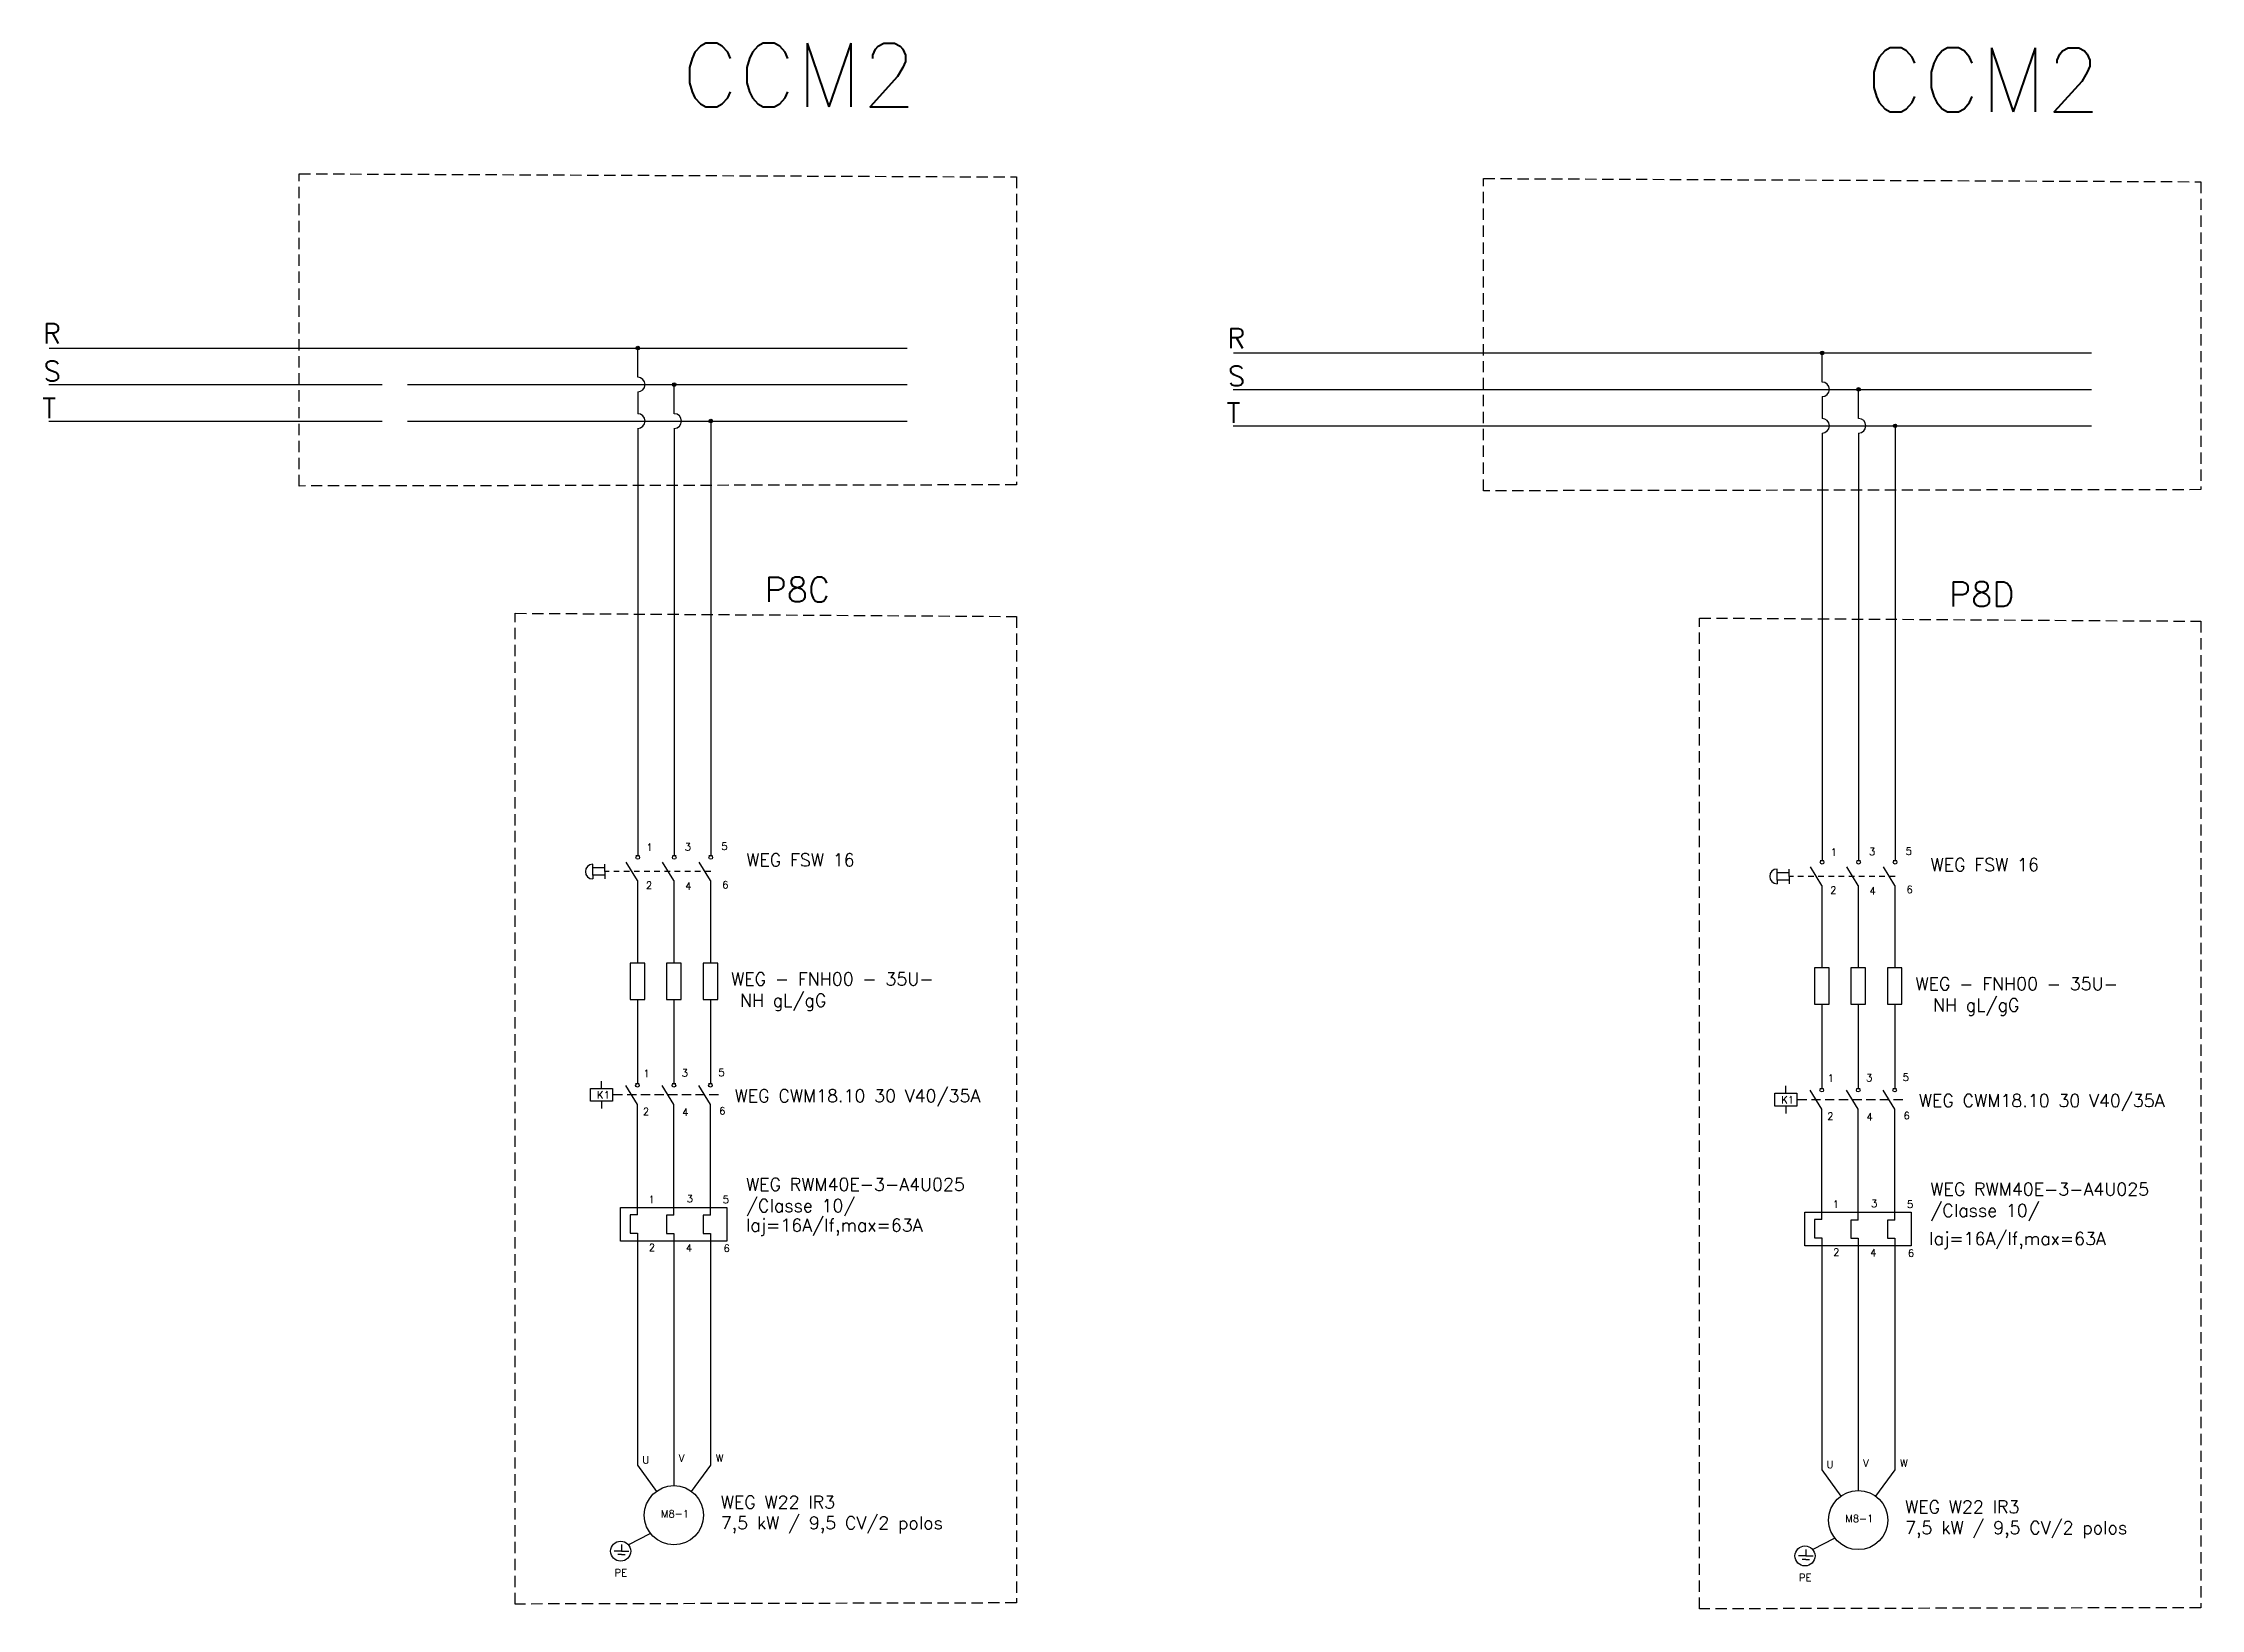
# Model space of a CAD drawing. Extents: x -533 to 641, y -96 to 322.
# Drawn here: x -211.46 to -163.67, y 113.67 to 148.36 of the extents above; entities that cross this region are included whole.
import ezdxf

# ---------------------------------------------------------------- set-up
doc = ezdxf.new("R2010")
doc.units = 0
doc.header["$MEASUREMENT"] = 0
doc.linetypes.add('DASHED2', pattern=[0.375, 0.25, -0.125])
doc.linetypes.add('HIDDEN', pattern=[0.375, 0.25, -0.125])
doc.layers.add('_COTAS', color=4, linetype='Continuous')
doc.layers.add('ELET_TRIFILAR_TEXTO', color=4, linetype='Continuous')
doc.layers.add('ELET_TRIFILAR_DESENHO', color=5, linetype='Continuous', plot=False)
doc.styles.add('ROMANS', font='romans')

msp = doc.modelspace()

# ---------------------------------------------------------------- texts
at = {"layer": 'ELET_TRIFILAR_TEXTO', "style": 'ROMANS'}
for s, height, p in [('CCM2', 1.4139, (-197.329, 146.942)), ('CCM2', 1.4139, (-171.1, 146.836)), ('P8C', 0.5457, (-195.482, 135.98)), ('P8D', 0.5457, (-169.253, 135.875)), ('WEG FSW 16', 0.2828, (-195.889, 130.122)), ('WEG FSW 16', 0.2828, (-169.66, 130.016)), ('WEG CWM18.10 30 V40/35A', 0.28277, (-196.147, 124.897)), ('WEG CWM18.10 30 V40/35A', 0.28277, (-169.919, 124.791)), ('Iaj=16A/If,max=63A ', 0.28277, (-195.898, 122.032)), ('Iaj=16A/If,max=63A ', 0.28277, (-169.692, 121.734)), ('WEG W22 IR3', 0.28277, (-196.454, 115.894)), ('WEG W22 IR3', 0.28277, (-196.454, 115.894)), ('7,5 kW / 9,5 CV/2 polos', 0.28277, (-196.454, 115.436)), ('WEG W22 IR3', 0.28277, (-170.225, 115.789)), ('7,5 kW / 9,5 CV/2 polos', 0.28277, (-170.225, 115.33))]:
    msp.add_text(s, height=height, dxfattribs=at).set_placement(p)
at = {"layer": 'ELET_TRIFILAR_TEXTO', "linetype": 'Continuous', "attachment_point": 1, "style": 'ROMANS'}
for s, width, heights, insert, char_height in [('R', 0.45782, [0.385], (-211.465, 142.144), 0.441), ('R', 0.45782, [0.385], (-185.236, 142.038), 0.441), ('S', 0.45782, [0.385], (-211.451, 141.309), 0.441), ('S', 0.45782, [0.385], (-185.222, 141.203), 0.441), ('T', 0.45782, [0.385], (-211.479, 140.492), 0.441), ('T', 0.45782, [0.385], (-185.251, 140.386), 0.441), ('K1', 0.45782, [0.385], (-199.194, 125.137), 0.1616), ('K1', 0.45782, [0.385], (-172.966, 125.031), 0.1616), ('V', 0.45782, [0.385], (-197.383, 117.09), 0.162), ('W', 0.45782, [0.385], (-196.563, 117.09), 0.162), ('U', 0.45782, [0.385], (-198.19, 117.056), 0.162), ('U', 0.45782, [0.385], (-171.961, 116.95), 0.162), ('V', 0.45782, [0.385], (-171.154, 116.984), 0.162), ('W', 0.45782, [0.385], (-170.334, 116.984), 0.162), ('M8-1', 1.32962, [0.563], (-197.778, 115.86), 0.1616), ('M8-1', 1.32962, [0.563], (-171.549, 115.754), 0.1616), ('PE', 0.45782, [0.385], (-198.803, 114.552), 0.1616), ('PE', 0.45782, [0.385], (-172.574, 114.446), 0.1616)]:
    msp.add_mtext_dynamic_manual_height_columns(s, width=width, gutter_width=2.793, heights=heights, dxfattribs=dict(at, insert=insert, char_height=char_height))
at = {"layer": 'ELET_TRIFILAR_TEXTO', "char_height": 0.28277, "attachment_point": 1, "style": 'ROMANS'}
for s, insert, width in [('WEG - FNH00 - 35U-  \\P NH gL/gG  ', (-196.224, 127.766), 8.26844), ('WEG - FNH00 - 35U-  \\P  NH gL/gG ', (-169.995, 127.661), 8.55262)]:
    msp.add_mtext(s, dxfattribs=dict(at, insert=insert, width=width))
at = {"layer": 'ELET_TRIFILAR_TEXTO', "linetype": 'Continuous', "char_height": 0.28277, "width": 5.67882, "attachment_point": 1, "style": 'ROMANS'}
for s, insert in [('WEG RWM40E-3-A4U025^J/Classe 10/      ', (-195.895, 123.217)), ('WEG RWM40E-3-A4U025^J/Classe 10/     ', (-169.666, 123.111))]:
    msp.add_mtext(s, dxfattribs=dict(at, insert=insert))

# ---------------------------------------------------------------- blocks, each defined once
blk = doc.blocks.new('Contator')
at = {"layer": 'ELET_TRIFILAR_DESENHO', "linetype": 'Continuous'}
for p, q in [((150.054, 111.998), (150.054, 112.198)), ((151.04, 111.562), (150.721, 112.083)), ((150.99, 112.133), (151.091, 112.133)), ((152.04, 111.562), (151.721, 112.083)), ((151.99, 112.133), (152.091, 112.133)), ((153.04, 111.562), (152.721, 112.083)), ((152.99, 112.133), (153.091, 112.133)), ((150.054, 111.646), (150.054, 111.446))]:
    blk.add_line(p, q, dxfattribs=at)
at = {"layer": 'ELET_TRIFILAR_DESENHO', "linetype": 'DASHED2'}
blk.add_line((153.26, 111.822), (150.354, 111.822), dxfattribs=at)
at = {"layer": 'ELET_TRIFILAR_DESENHO', "linetype": 'Continuous'}
blk.add_lwpolyline([(149.754, 111.998), (150.354, 111.998), (150.354, 111.646), (149.754, 111.646)], close=True, dxfattribs=at)
for centre in [(151.04, 112.083), (152.04, 112.083), (153.04, 112.083)]:
    blk.add_circle(centre, 0.05, dxfattribs=at)
blk = doc.blocks.new('Rele Termico')
at = {"layer": 'ELET_TRIFILAR_DESENHO', "linetype": 'Continuous'}
for p, q in [((151.04, 108.823), (150.84, 108.823)), ((150.84, 108.823), (150.84, 108.323)), ((150.84, 108.323), (151.04, 108.323)), ((152.04, 108.811), (151.84, 108.811)), ((151.84, 108.811), (151.84, 108.311)), ((151.84, 108.311), (152.04, 108.311)), ((153.04, 108.811), (152.84, 108.811)), ((152.84, 108.811), (152.84, 108.311)), ((152.84, 108.311), (153.04, 108.311))]:
    blk.add_line(p, q, dxfattribs=at)
blk.add_lwpolyline([(150.573, 109.022), (153.495, 109.022), (153.495, 108.102), (150.573, 108.102)], close=True, dxfattribs=at)
blk = doc.blocks.new('Nome - Contatos')
at = {"layer": 'ELET_TRIFILAR_TEXTO', "linetype": 'Continuous', "char_height": 0.2, "attachment_point": 1, "style": 'ROMANS'}
for s, insert in [('1', (142.46, 124.177)), ('3', (143.513, 124.19)), ('5', (144.518, 124.204)), ('2', (142.451, 123.136)), ('4', (143.528, 123.114)), ('6', (144.54, 123.15))]:
    blk.add_mtext_dynamic_manual_height_columns(s, width=0.31166, gutter_width=1.901, heights=[0.262], dxfattribs=dict(at, insert=insert))
blk = doc.blocks.new('Nome - Termico')
at = {"layer": 'ELET_TRIFILAR_TEXTO', "linetype": 'Continuous', "char_height": 0.2, "attachment_point": 1, "style": 'ROMANS'}
for s, insert in [('1', (149.774, 110.74)), ('3', (150.822, 110.762)), ('5', (151.809, 110.74)), ('2', (149.782, 109.425)), ('4', (150.799, 109.41)), ('6', (151.832, 109.402))]:
    blk.add_mtext_dynamic_manual_height_columns(s, width=0.31166, gutter_width=1.901, heights=[0.262], dxfattribs=dict(at, insert=insert))
blk = doc.blocks.new('Fusíveis')
at = {"layer": 'ELET_TRIFILAR_DESENHO', "linetype": 'Continuous'}
for p, q in [((143.684, 121.383), (143.484, 121.383)), ((143.484, 121.383), (143.484, 120.383)), ((143.884, 121.383), (143.684, 121.383)), ((143.884, 120.383), (143.884, 121.383)), ((144.684, 121.383), (144.484, 121.383)), ((144.484, 121.383), (144.484, 120.383)), ((144.884, 121.383), (144.684, 121.383)), ((144.884, 120.383), (144.884, 121.383)), ((145.684, 121.383), (145.484, 121.383)), ((145.484, 121.383), (145.484, 120.383)), ((145.884, 121.383), (145.684, 121.383)), ((145.884, 120.383), (145.884, 121.383)), ((143.484, 120.383), (143.884, 120.383)), ((144.484, 120.383), (144.884, 120.383)), ((145.484, 120.383), (145.884, 120.383))]:
    blk.add_line(p, q, dxfattribs=at)

# ---------------------------------------------------------------- hatches: boundary and pattern name
at = {"layer": 'ELET_TRIFILAR_DESENHO', "linetype": 'Continuous'}
h = msp.add_hatch(color=256, dxfattribs=at)
h.dxf.hatch_style = 1
h.paths.add_polyline_path([(-198.251, 141.601, 1), (-198.332, 141.601, 1)])
h = msp.add_hatch(color=256, dxfattribs=at)
h.dxf.hatch_style = 1
h.paths.add_polyline_path([(-172.022, 141.495, 1), (-172.103, 141.495, 1)])
h = msp.add_hatch(color=256, dxfattribs=at)
h.dxf.hatch_style = 1
h.paths.add_polyline_path([(-197.443, 140.793, 1), (-197.524, 140.793, 1)])
h = msp.add_hatch(color=256, dxfattribs=at)
h.dxf.hatch_style = 1
h.paths.add_polyline_path([(-171.214, 140.687, 1), (-171.295, 140.687, 1)])
h = msp.add_hatch(color=256, dxfattribs=at)
h.dxf.hatch_style = 1
h.paths.add_polyline_path([(-196.716, 139.985), (-196.635, 139.985, 1)])
h.paths.add_polyline_path([(-196.676, 139.985), (-196.676, 139.945, 0.414214), (-196.635, 139.985)])
h.paths.add_polyline_path([(-196.676, 139.945), (-196.676, 139.985), (-196.716, 139.985, 0.414214)])
h = msp.add_hatch(color=256, dxfattribs=at)
h.dxf.hatch_style = 1
h.paths.add_polyline_path([(-170.487, 139.879), (-170.407, 139.879, 1)])
h.paths.add_polyline_path([(-170.447, 139.879), (-170.447, 139.839, 0.414214), (-170.407, 139.879)])
h.paths.add_polyline_path([(-170.447, 139.839), (-170.447, 139.879), (-170.487, 139.879, 0.414214)])

# ---------------------------------------------------------------- linework, layer by layer
for p, q in [((-211.327, 141.601), (-203.388, 141.601)), ((-203.388, 141.601), (-192.322, 141.601)), ((-198.292, 140.955), (-198.292, 141.601)), ((-185.098, 141.495), (-177.159, 141.495)), ((-177.159, 141.495), (-166.093, 141.495)), ((-172.063, 140.849), (-172.063, 141.495)), ((-211.334, 140.793), (-203.952, 140.793)), ((-203.388, 140.793), (-192.322, 140.793)), ((-198.292, 140.632), (-198.292, 140.147)), ((-197.484, 140.147), (-197.484, 140.793)), ((-185.105, 140.687), (-177.159, 140.687)), ((-177.159, 140.687), (-166.093, 140.687)), ((-172.063, 140.526), (-172.063, 140.041)), ((-171.255, 140.041), (-171.255, 140.687)), ((-211.334, 139.985), (-203.952, 139.985)), ((-203.388, 139.985), (-192.322, 139.985)), ((-198.292, 139.824), (-198.292, 134.853)), ((-197.484, 139.824), (-197.484, 134.853)), ((-196.676, 139.985), (-196.676, 134.853)), ((-185.105, 139.879), (-177.159, 139.879)), ((-177.159, 139.879), (-166.093, 139.879)), ((-172.063, 139.718), (-172.063, 134.747)), ((-171.255, 139.718), (-171.255, 134.747)), ((-170.447, 139.879), (-170.447, 134.747)), ((-198.292, 134.853), (-198.292, 130.36)), ((-197.484, 134.853), (-197.484, 130.36)), ((-196.676, 134.853), (-196.676, 130.36)), ((-172.063, 134.747), (-172.063, 130.254)), ((-171.255, 134.747), (-171.255, 130.254)), ((-170.447, 134.747), (-170.447, 130.254)), ((-198.298, 129.806), (-198.549, 130.215)), ((-198.332, 130.358), (-198.25, 130.358)), ((-197.49, 129.806), (-197.741, 130.215)), ((-197.524, 130.358), (-197.442, 130.358)), ((-196.683, 129.806), (-196.933, 130.215)), ((-196.716, 130.358), (-196.634, 130.358)), ((-172.069, 129.7), (-172.32, 130.109)), ((-172.103, 130.252), (-172.021, 130.252)), ((-171.262, 129.7), (-171.512, 130.109)), ((-171.295, 130.252), (-171.213, 130.252)), ((-170.454, 129.7), (-170.704, 130.109)), ((-170.487, 130.252), (-170.406, 130.252)), ((-198.298, 129.806), (-198.299, 127.978)), ((-197.49, 129.806), (-197.491, 127.978)), ((-196.683, 129.806), (-196.683, 127.978)), ((-172.069, 129.7), (-172.07, 127.872)), ((-171.262, 129.7), (-171.262, 127.872)), ((-170.454, 129.7), (-170.454, 127.872)), ((-198.299, 127.17), (-198.299, 125.309)), ((-197.491, 127.17), (-197.491, 125.309)), ((-196.683, 127.17), (-196.683, 125.309)), ((-172.07, 127.064), (-172.07, 125.203)), ((-171.262, 127.064), (-171.262, 125.203)), ((-170.454, 127.064), (-170.454, 125.203)), ((-197.491, 122.392), (-197.491, 124.848)), ((-196.683, 122.392), (-196.683, 124.848)), ((-171.262, 122.286), (-171.262, 124.742)), ((-170.454, 122.286), (-170.454, 124.742)), ((-198.299, 121.997), (-198.299, 117.802)), ((-197.491, 121.988), (-197.491, 117.345)), ((-196.683, 121.988), (-196.683, 117.802)), ((-172.07, 121.891), (-172.07, 117.696)), ((-171.262, 121.882), (-171.262, 117.239)), ((-170.454, 121.882), (-170.454, 117.696)), ((-198.299, 117.802), (-198.299, 116.859)), ((-196.683, 117.802), (-196.683, 116.859)), ((-172.07, 117.696), (-172.07, 116.753)), ((-170.454, 117.696), (-170.454, 116.753)), ((-197.491, 117.345), (-197.491, 116.401)), ((-171.262, 117.239), (-171.262, 116.296)), ((-198.299, 116.859), (-197.876, 116.276)), ((-196.683, 116.859), (-197.106, 116.276)), ((-172.07, 116.753), (-171.648, 116.171)), ((-170.454, 116.753), (-170.877, 116.171)), ((-198.492, 115.101), (-198.02, 115.343)), ((-172.263, 114.996), (-171.791, 115.237)), ((-198.655, 114.951), (-198.817, 114.951)), ((-198.655, 114.875), (-198.736, 114.875)), ((-198.655, 115.095), (-198.655, 114.951)), ((-198.655, 114.951), (-198.492, 114.951)), ((-198.655, 114.875), (-198.573, 114.875)), ((-172.426, 114.845), (-172.588, 114.845)), ((-172.426, 114.769), (-172.507, 114.769)), ((-172.426, 114.989), (-172.426, 114.845)), ((-172.426, 114.845), (-172.263, 114.845)), ((-172.426, 114.769), (-172.344, 114.769))]:
    msp.add_line(p, q, dxfattribs=at)
at = {"layer": 'ELET_TRIFILAR_DESENHO', "color": 254, "linetype": 'Continuous', "true_color": 0xddb3d4}
for p, q in [((-199.289, 130.085), (-199.289, 130.166)), ((-199.023, 130.085), (-199.289, 130.085)), ((-199.289, 129.924), (-199.289, 130.085)), ((-199.023, 130.004), (-199.023, 130.166)), ((-199.023, 130.004), (-199.023, 129.843)), ((-173.06, 129.979), (-173.06, 130.06)), ((-172.794, 129.979), (-173.06, 129.979)), ((-173.06, 129.818), (-173.06, 129.979)), ((-172.794, 129.899), (-172.794, 130.06)), ((-199.023, 129.924), (-199.289, 129.924)), ((-199.289, 129.924), (-199.289, 129.843)), ((-172.794, 129.818), (-173.06, 129.818)), ((-173.06, 129.818), (-173.06, 129.737)), ((-172.794, 129.899), (-172.794, 129.737))]:
    msp.add_line(p, q, dxfattribs=at)
at = {"layer": 'ELET_TRIFILAR_DESENHO', "color": 254, "linetype": 'DASHED2', "ltscale": 0.5, "true_color": 0xddb3d4}
for p, q in [((-196.675, 130.004), (-199.023, 130.004)), ((-170.446, 129.899), (-172.794, 129.899))]:
    msp.add_line(p, q, dxfattribs=at)
at = {"layer": 'ELET_TRIFILAR_DESENHO', "linetype": 'HIDDEN'}
for points in [[(-205.787, 145.463), (-189.903, 145.392), (-189.903, 138.571), (-205.787, 138.546)], [(-179.558, 145.357), (-163.674, 145.286), (-163.674, 138.465), (-179.558, 138.44)], [(-201.007, 135.727), (-189.903, 135.656), (-189.903, 113.804), (-201.007, 113.779)], [(-174.779, 135.621), (-163.674, 135.551), (-163.674, 113.698), (-174.779, 113.673)]]:
    msp.add_lwpolyline(points, close=True, dxfattribs=at)
at = {"layer": 'ELET_TRIFILAR_DESENHO', "linetype": 'Continuous'}
for points in [[(-198.299, 122.401), (-198.299, 124.848)], [(-172.07, 122.295), (-172.07, 124.742)]]:
    msp.add_lwpolyline(points, dxfattribs=at)
for centre, radius in [((-198.292, 141.601), 0.0404), ((-172.063, 141.495), 0.0404), ((-197.484, 140.793), 0.0404), ((-171.255, 140.687), 0.0404), ((-196.676, 139.985), 0.0404), ((-170.447, 139.879), 0.0404), ((-198.291, 130.318), 0.0404), ((-197.483, 130.318), 0.0404), ((-196.675, 130.318), 0.0404), ((-172.062, 130.212), 0.0404), ((-171.254, 130.212), 0.0404), ((-170.446, 130.212), 0.0404), ((-197.491, 115.746), 0.656), ((-171.262, 115.64), 0.656), ((-198.67, 114.951), 0.222), ((-172.441, 114.845), 0.222)]:
    msp.add_circle(centre, radius, dxfattribs=at)
for centre in [(-198.292, 140.793), (-172.063, 140.687), (-198.292, 139.985), (-197.484, 139.985), (-172.063, 139.879), (-171.255, 139.879)]:
    msp.add_arc(centre, 0.162, 270, 90, dxfattribs=at)
at = {"layer": 'ELET_TRIFILAR_DESENHO', "color": 254, "linetype": 'Continuous', "true_color": 0xddb3d4}
for centre in [(-199.289, 130.004), (-173.06, 129.899)]:
    msp.add_arc(centre, 0.162, 90, 270, dxfattribs=at)

# ---------------------------------------------------------------- block references
at = {"layer": '_COTAS', "linetype": 'Continuous', "xscale": 0.8079180569963671, "yscale": 0.8079180569963671, "zscale": 0.8079180569963671}
for name, p in [('Nome - Contatos', (-313.199, 30.299)), ('Nome - Contatos', (-286.97, 30.193)), ('Nome - Contatos', (-313.265, 25.29)), ('Nome - Contatos', (-287.036, 25.184)), ('Nome - Termico', (-319.059, 33.353)), ('Nome - Termico', (-292.83, 33.247))]:
    msp.add_blockref(name, p, dxfattribs=at)
at = {"layer": 'ELET_TRIFILAR_DESENHO', "linetype": 'Continuous', "xscale": 0.8079180569963671, "yscale": 0.8079180569963671, "zscale": 0.8079180569963671}
for name, p in [('Fusíveis', (-314.384, 29.911)), ('Fusíveis', (-288.155, 29.805)), ('Contator', (-320.327, 34.715)), ('Contator', (-294.098, 34.609)), ('Rele Termico', (-320.327, 34.481)), ('Rele Termico', (-294.098, 34.376))]:
    msp.add_blockref(name, p, dxfattribs=at)

msp.set_redraw_order([(e.dxf.handle, doc.entitydb.next_handle()) for e in msp.query("TEXT MTEXT ATTDEF DIMENSION ARC_DIMENSION")])  # texts and dimensions are drawn at this point

doc.saveas('drawing.dxf')
